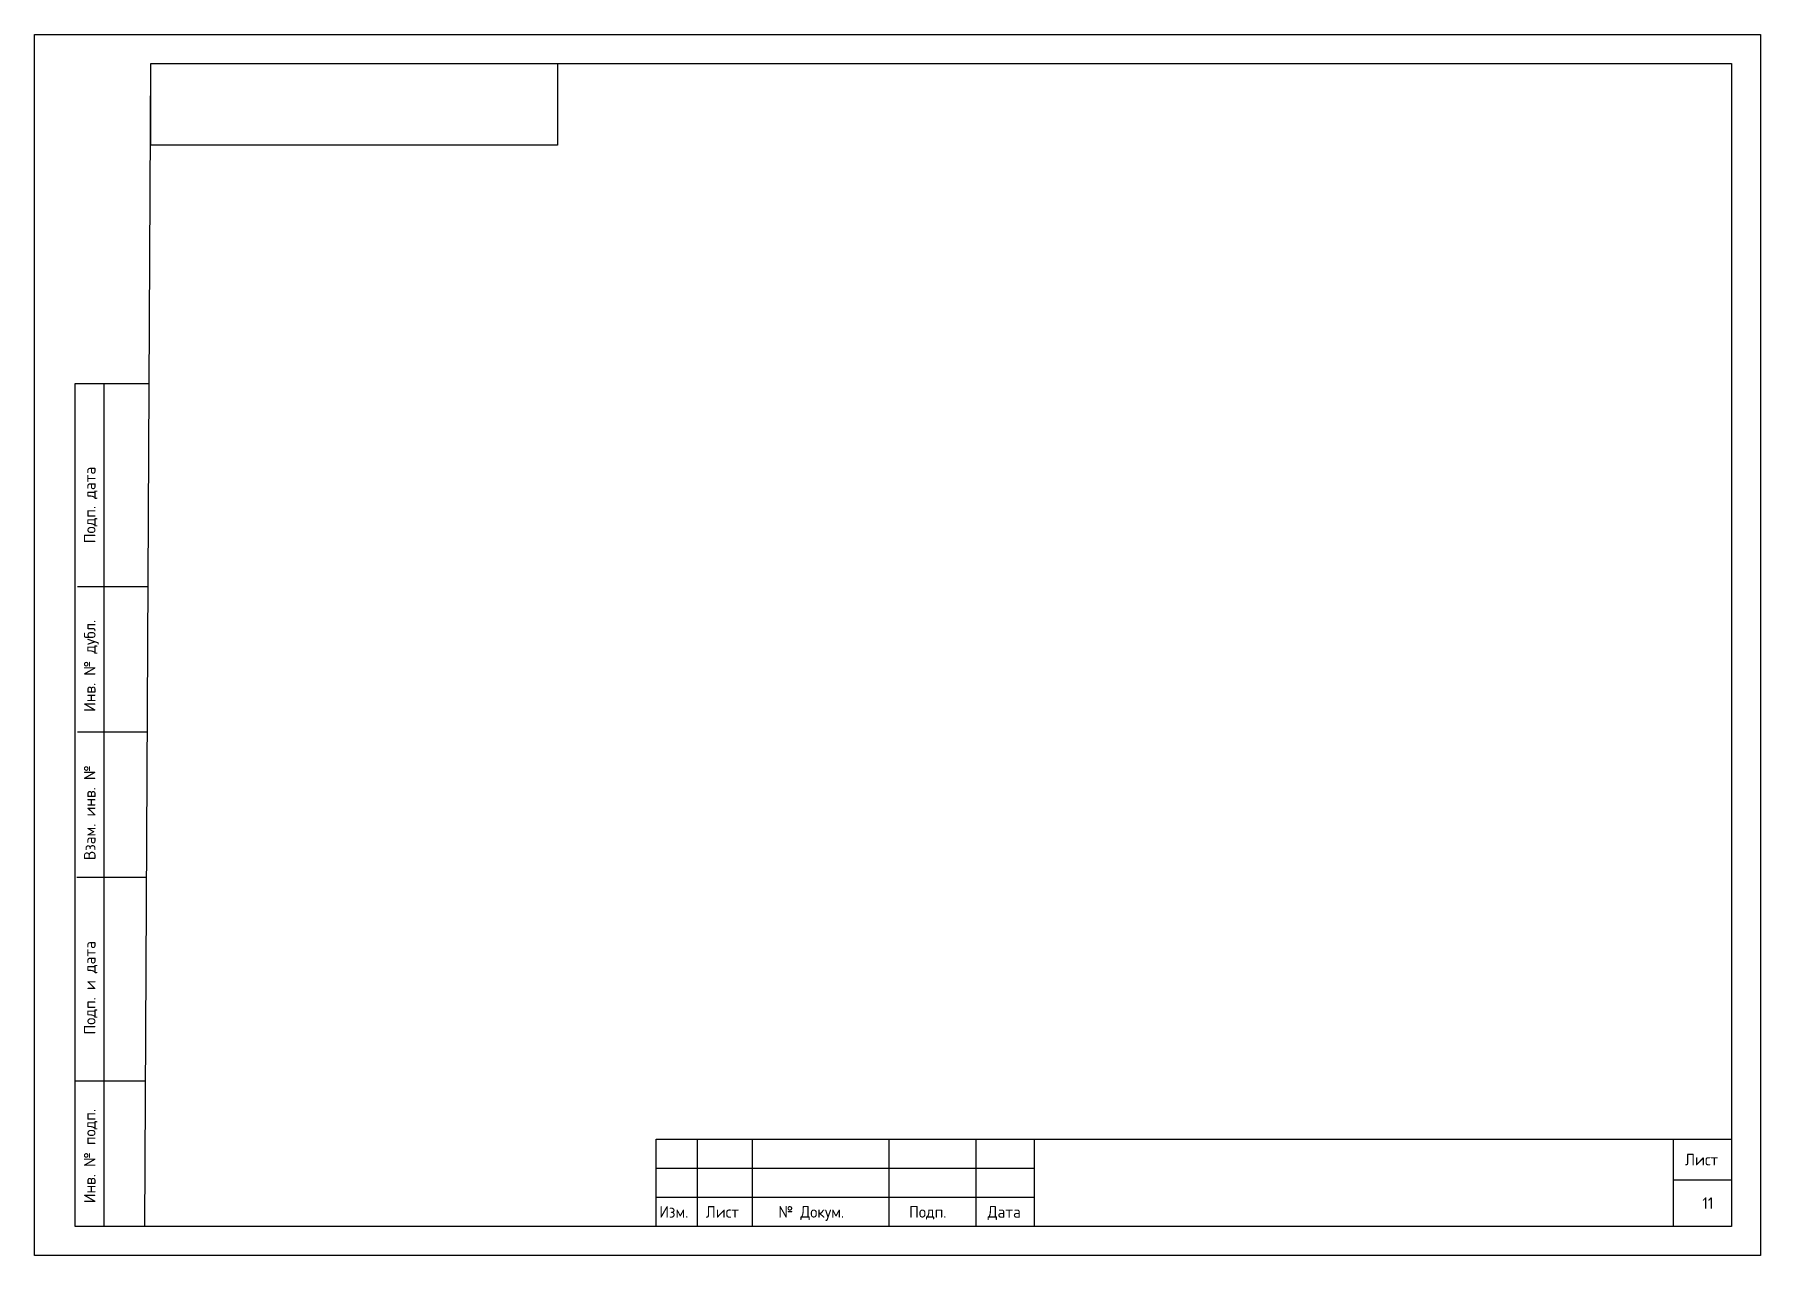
# Model space of a CAD drawing. Extents: x 1674 to 4134, y 3039 to 4124.
# Drawn here: x 2975 to 3272, y 3289.5 to 3499.5 of the extents above; entities that cross this region are included whole.
import ezdxf

# ---------------------------------------------------------------- set-up
doc = ezdxf.new("R2010")
doc.units = 0
doc.layers.add('Рамки', color=7, linetype='CONTINUOUS', lineweight=25)
doc.styles.get("Standard").update_dxf_attribs({"font": 'Standard'})

msp = doc.modelspace()

# ---------------------------------------------------------------- texts
at = {"layer": 'Рамки'}
for s, p in [('Подп. дата', (2985.5, 3412)), ('Инв. № дубл.', (2985.5, 3383)), ('Взам. инв. №', (2985.5, 3357.5)), ('Подп. и дата', (2985.5, 3327.5)), ('Инв. № подп.', (2985.5, 3298.5))]:
    msp.add_text(s, height=2, rotation=90, dxfattribs=at).set_placement(p)
for s, p in [('Лист', (3259, 3305)), ('Изм.', (3082.5, 3296)), ('Лист', (3090.5, 3296)), ('№ Докум.', (3103, 3296)), ('Подп.', (3125.5, 3296)), ('Дата', (3139, 3296)), ('11', (3262, 3297.5))]:
    msp.add_text(s, height=2, dxfattribs=at).set_placement(p)

# ---------------------------------------------------------------- linework, layer by layer
at = {"layer": 'Рамки'}
for p, q in [((2994, 3294.5), (2995, 3494.5)), ((2995, 3494.5), (3267, 3494.5)), ((3267, 3494.5), (3267, 3294.5)), ((2982, 3439.5), (2994.72, 3439.5)), ((2982, 3294.5), (2982, 3439.5)), ((2987, 3294.5), (2987, 3439.5)), ((2994.42, 3404.5), (2982.42, 3404.5)), ((2994.42, 3379.5), (2982.42, 3379.5)), ((2994.3, 3354.5), (2982.3, 3354.5)), ((2994.12, 3319.5), (2982.12, 3319.5)), ((2994.12, 3319.5), (2982.12, 3319.5)), ((2994.12, 3319.5), (2982.12, 3319.5)), ((3089, 3309.5), (3089, 3294.5)), ((3098.5, 3309.5), (3098.5, 3294.5)), ((3122, 3309.5), (3122, 3294.5)), ((3137, 3309.5), (3137, 3294.5)), ((3257, 3309.5), (3257, 3294.5)), ((3082, 3304.5), (3147, 3304.5)), ((3257, 3302.5), (3267, 3302.5)), ((3082, 3299.5), (3147, 3299.5)), ((2994, 3294.5), (2982, 3294.5)), ((3267, 3294.5), (2994, 3294.5))]:
    msp.add_line(p, q, dxfattribs=at)
for points in [[(2975, 3499.5), (3272, 3499.5), (3272, 3289.5), (2975, 3289.5)], [(2995, 3494.5), (3065, 3494.5), (3065, 3480.5), (2995, 3480.5)], [(3082, 3294.5), (3082, 3309.5), (3267, 3309.5), (3267, 3294.5)], [(3082, 3309.5), (3147, 3309.5), (3147, 3294.5), (3082, 3294.5)]]:
    msp.add_lwpolyline(points, close=True, dxfattribs=at)

msp.set_redraw_order([(e.dxf.handle, doc.entitydb.next_handle()) for e in msp.query("TEXT MTEXT ATTDEF DIMENSION ARC_DIMENSION")])  # texts and dimensions are drawn at this point

doc.saveas('drawing.dxf')
